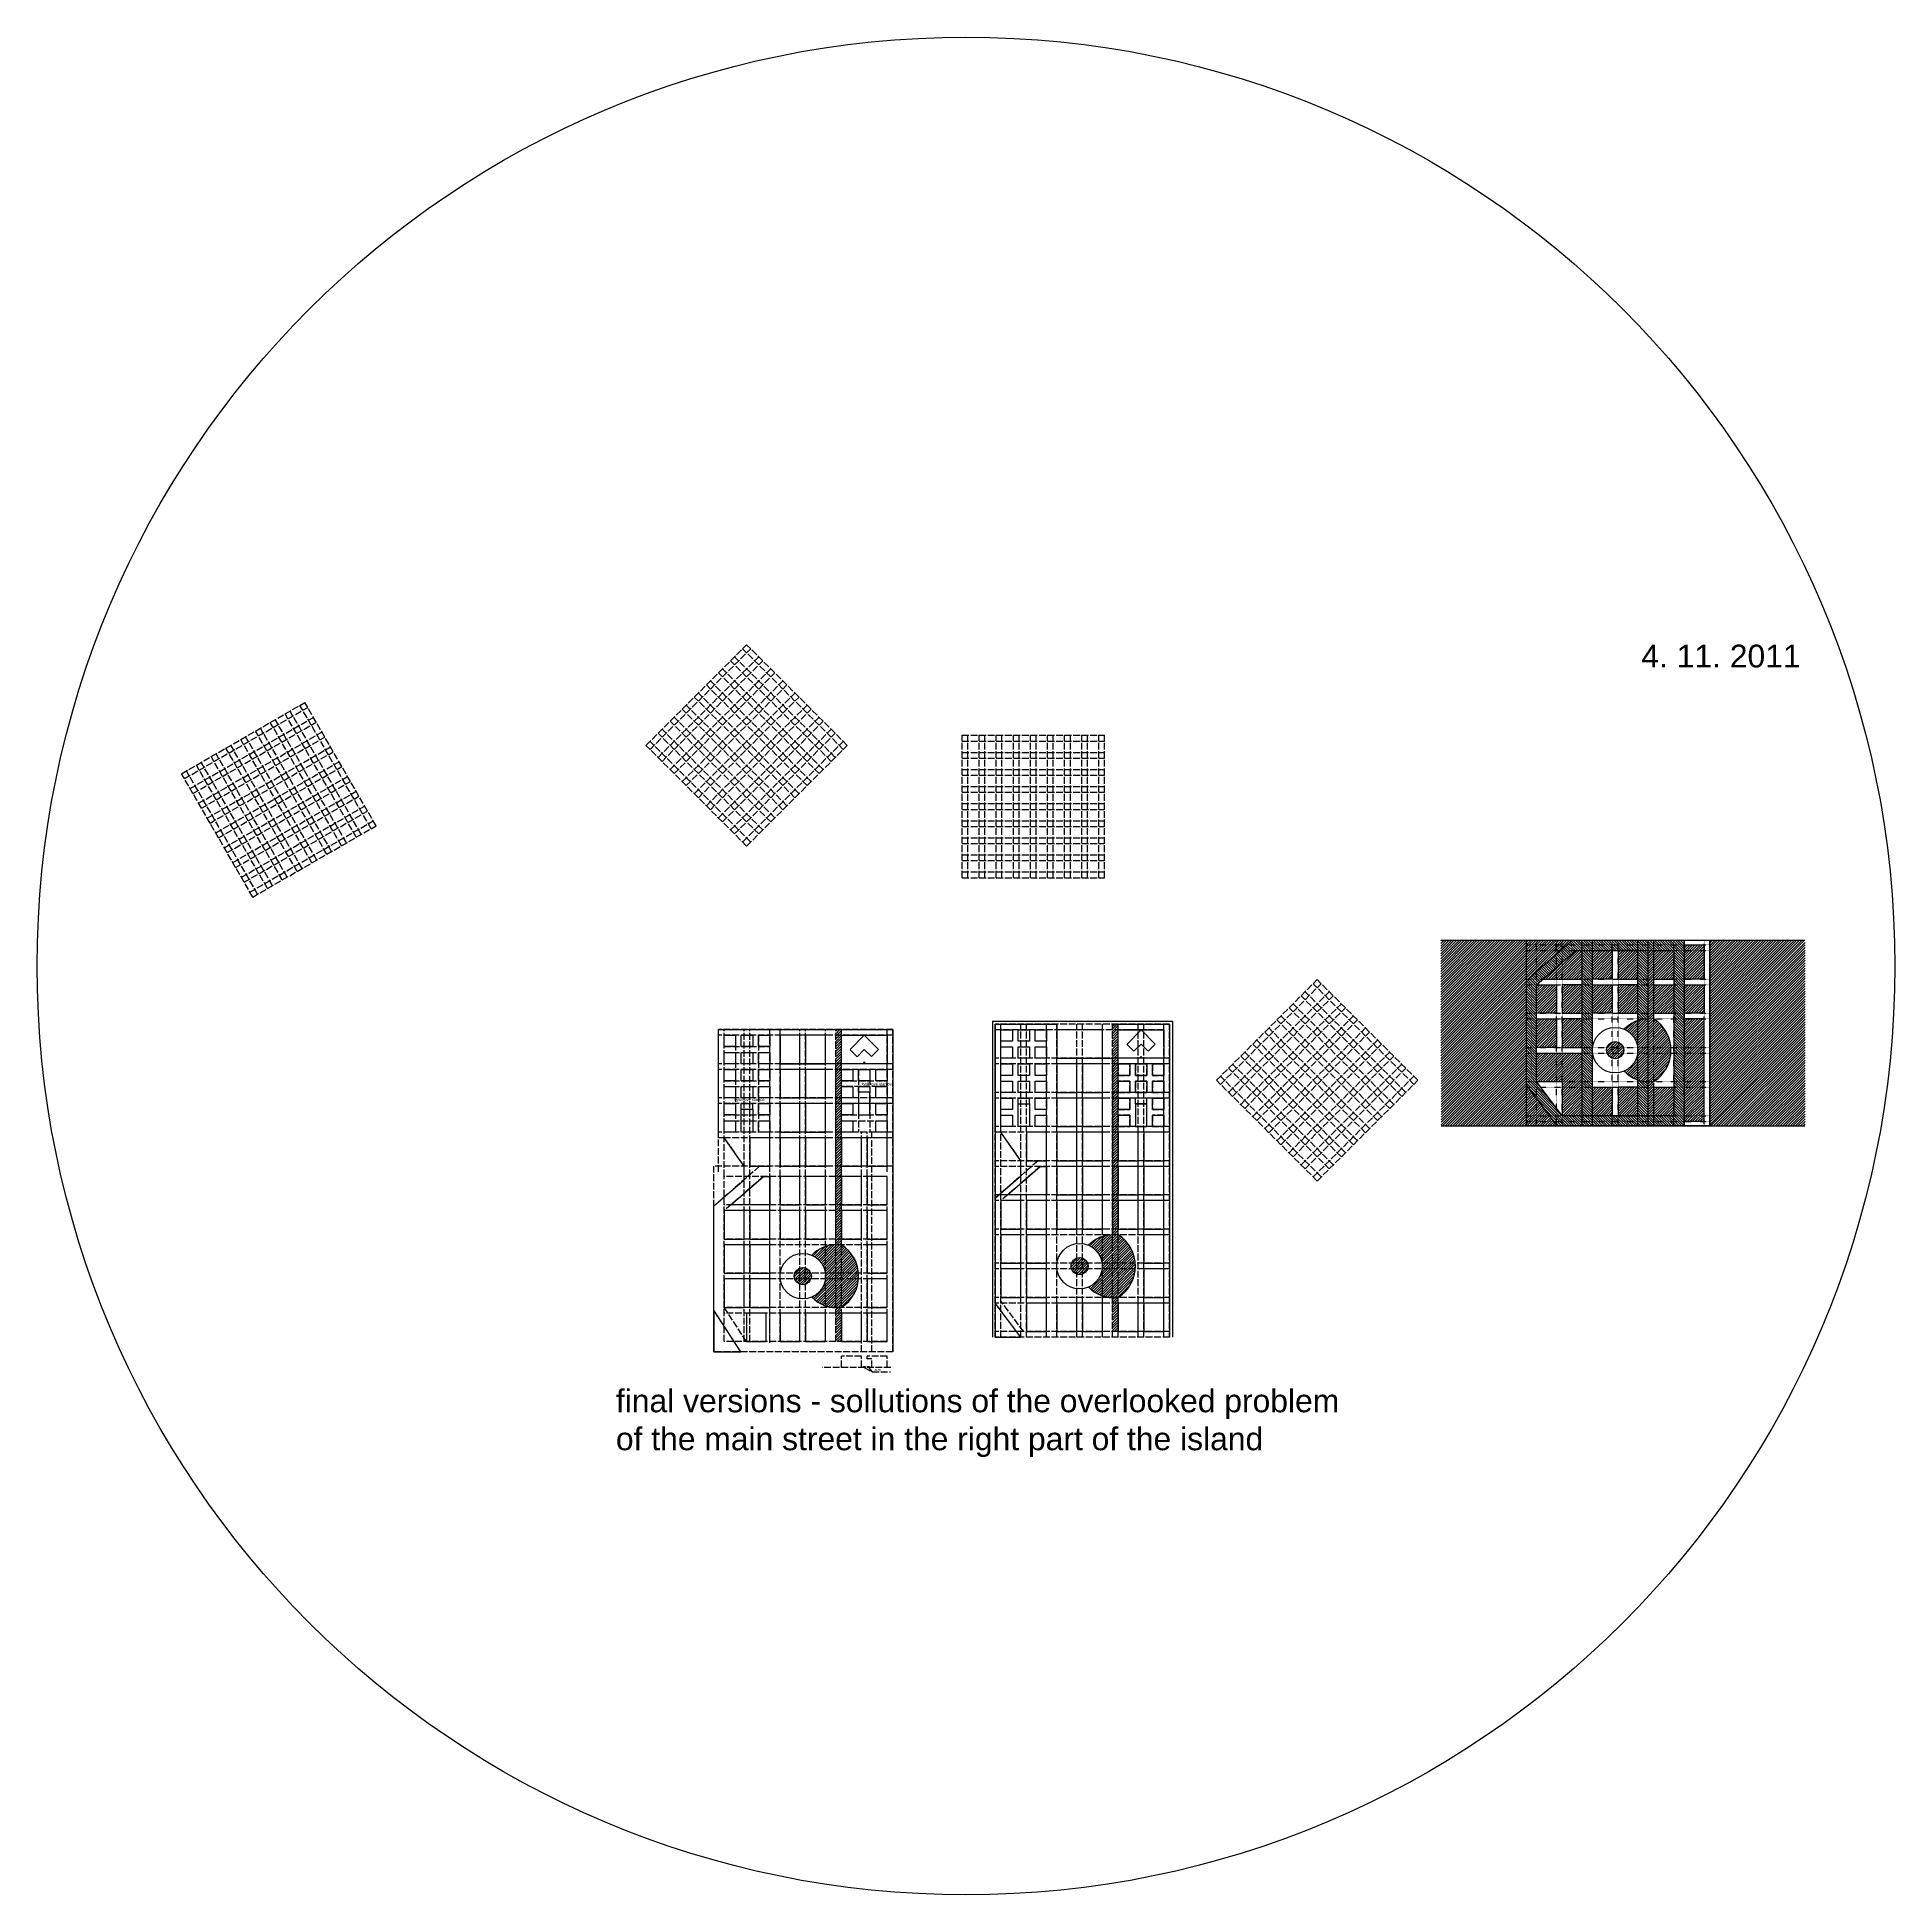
# Model space of a CAD drawing. Header units: millimetres. Extents: x -14568604 to 2614826, y -15966657 to 4339860.
# Drawn here: x -3584004 to -321838, y -10793535 to -7531369 of the extents above; entities that cross this region are included whole.
import ezdxf

# ---------------------------------------------------------------- set-up
doc = ezdxf.new("R2010")
doc.units = ezdxf.units.MM
doc.linetypes.add('ACAD_ISO02W100', pattern=[15, 12, -3])
doc.linetypes.add('ACAD_ISO03W100', pattern=[30, 12, -18])
for name, color, linetype in [('buildings', 1, 'Continuous'), ('grid', 2, 'ACAD_ISO03W100'), ('občanská vybavenost', 170, 'Continuous'), ('roads', 7, 'Continuous'), ('water', 4, 'Continuous'), ('základní mřížka', 50, 'ACAD_ISO02W100')]:
    doc.layers.add(name, color=color, linetype=linetype)
for name, color, linetype, lineweight in [('kyslíkové stanice', 130, 'Continuous', 30), ('master plan', 7, 'Continuous', 30), ('research centra', 220, 'Continuous', 30), ('universita', 90, 'Continuous', 30), ('vodní plocha', 130, 'Continuous', 30)]:
    doc.layers.add(name, color=color, linetype=linetype, lineweight=lineweight)
doc.styles.get("Standard").update_dxf_attribs({"font": 'arial.ttf'})
pattern_1 = [(45, (-986944.2, -9453310), (-2245.064, 2245.064), [])]

msp = doc.modelspace()

# ---------------------------------------------------------------- hatches: boundary and pattern name
at = {"layer": 'buildings'}
h = msp.add_hatch(dxfattribs=at)
h.set_pattern_fill('ANSI31', color=256, scale=1000)
h.set_pattern_definition(pattern_1)
h.paths.add_polyline_path([(-950944.225, -9395310.024), (-965944.225, -9375310.024), (-968944.225, -9375310.024), (-968944.225, -9425310.024), (-950944.225, -9425310.024)])
h.paths.add_polyline_path([(-950944.225, -9395310.024), (-950944.225, -9425310.024), (-928444.225, -9425310.024)])
h.paths.add_polyline_path([(-928444.225, -9425310.024), (-950944.225, -9425310.024), (-950944.225, -9443310.024), (-915944.225, -9443310.024), (-915944.225, -9441976.69)])
h.paths.add_polyline_path([(-950944.225, -9425310.024), (-968944.225, -9425310.024), (-968944.225, -9443310.024), (-950944.225, -9443310.024)])
h.paths.add_polyline_path([(-656944.225, -9375310.024), (-691944.225, -9375310.024), (-691944.225, -9435193.452), (-656944.225, -9435193.452)])
h.paths.add_polyline_path([(-656944.225, -9365310.024), (-691944.225, -9365310.024), (-691944.225, -9375310.024), (-656944.225, -9375310.024)])
h.paths.add_polyline_path([(-656944.225, -9315310.024), (-691944.225, -9315310.024), (-691944.225, -9365310.024), (-656944.225, -9365310.024)])
h.paths.add_polyline_path([(-656944.225, -9305310.024), (-691944.225, -9305310.024), (-691944.225, -9315310.024), (-656944.225, -9315310.024)])
h.paths.add_polyline_path([(-656944.225, -9255310.024), (-691944.225, -9255310.024), (-691944.225, -9305310.024), (-656944.225, -9305310.024)])
h.paths.add_polyline_path([(-656944.225, -9195310.024), (-691944.225, -9195310.024), (-691944.225, -9245310.024), (-656944.225, -9245310.024)])
h.paths.add_polyline_path([(-656944.225, -9125245.394), (-691944.225, -9125439.698), (-691944.225, -9185310.024), (-656944.225, -9185310.024)])
h.paths.add_polyline_path([(-709944.225, -9135310.024), (-744944.225, -9135310.024), (-744944.225, -9185310.024), (-709944.225, -9185310.024)])
h.paths.add_polyline_path([(-709944.225, -9195310.024), (-744944.225, -9195310.024), (-744944.225, -9245310.024), (-709944.225, -9245310.024)])
h.paths.add_polyline_path([(-709944.225, -9375310.024), (-744944.225, -9375310.024), (-744944.225, -9425310.024), (-709944.225, -9425310.024)])
h.paths.add_polyline_path([(-772944.225, -9375310.024), (-807944.225, -9375310.024), (-807944.225, -9425310.024), (-772944.225, -9425310.024)])
h.paths.add_polyline_path([(-817944.225, -9375310.024), (-852944.225, -9375310.024), (-852944.225, -9425310.024), (-817944.225, -9425310.024)])
h.paths.add_polyline_path([(-817944.225, -9195310.024), (-852944.225, -9195310.024), (-852944.225, -9245310.024), (-817944.225, -9245310.024)])
h.paths.add_polyline_path([(-772944.225, -9195310.024), (-807944.225, -9195310.024), (-807944.225, -9245310.024), (-772944.225, -9245310.024)])
h.paths.add_polyline_path([(-817944.225, -9135310.024), (-852944.225, -9135310.024), (-852944.225, -9185310.024), (-817944.225, -9185310.024)])
h.paths.add_polyline_path([(-772944.225, -9135310.024), (-807944.225, -9135310.024), (-807944.225, -9185310.024), (-772944.225, -9185310.024)])
h.paths.add_polyline_path([(-870944.225, -9135310.024), (-881944.225, -9135310.024), (-905944.225, -9156179.589), (-939444.225, -9185310.024), (-870944.225, -9185310.024)])
h.paths.add_polyline_path([(-870944.225, -9195310.024), (-905944.225, -9195310.024), (-905944.225, -9245310.024), (-870944.225, -9245310.024)])
h.paths.add_polyline_path([(-915944.225, -9195310.024), (-950944.225, -9195310.024), (-950944.225, -9245310.024), (-915944.225, -9245310.024)])
h.paths.add_polyline_path([(-915944.225, -9255310.024), (-950944.225, -9255310.024), (-950944.225, -9305310.024), (-915944.225, -9305310.024)])
h.paths.add_polyline_path([(-870944.225, -9255310.024), (-905944.225, -9255310.024), (-905944.225, -9305310.024), (-870944.225, -9305310.024)])
h.paths.add_polyline_path([(-915944.225, -9315310.024), (-950944.225, -9315310.024), (-950944.225, -9365310.024), (-915944.225, -9365310.024)])
h.paths.add_polyline_path([(-905944.225, -9315310.024), (-915944.225, -9315310.024), (-915944.225, -9365310.024), (-905944.225, -9365310.024)])
h.paths.add_polyline_path([(-870944.225, -9315310.024), (-905944.225, -9315310.024), (-905944.225, -9365310.024), (-870944.225, -9365310.024)])
h.paths.add_polyline_path([(-870944.225, -9365310.024), (-905944.225, -9365310.024), (-905944.225, -9375310.024), (-870944.225, -9375310.024)])
h.paths.add_polyline_path([(-870944.225, -9375310.024), (-905944.225, -9375310.024), (-905944.225, -9425310.024), (-870944.225, -9425310.024)])
h = msp.add_hatch(dxfattribs=at)
h.set_pattern_fill('ANSI31', color=1, scale=1000)
h.set_pattern_definition([(45, (-981444.2, -9451810), (-2245.064, 2245.064), [])])
edge = h.paths.add_edge_path()
edge.add_arc((-812944.225, -9310310.024), 15000, 0, 360)
h = msp.add_hatch(dxfattribs=at)
h.set_pattern_fill('ANSI31', color=1, scale=1000)
h.set_pattern_definition([(45, (-1922014.7, -9830977.4), (-2245.064, 2245.064), [])])
edge = h.paths.add_edge_path()
edge.add_arc((-1753514.696, -9689477.413), 15000, 0, 360)
h = msp.add_hatch(dxfattribs=at)
h.set_pattern_fill('ANSI31', color=1, scale=1000)
h.set_pattern_definition([(45, (-2408019.4, -9848563.2), (-2245.064, 2245.064), [])])
edge = h.paths.add_edge_path()
edge.add_arc((-2239519.39, -9707063.211), 15000, 0, 360)
at = {"layer": 'master plan', "ltscale": 1000}
h = msp.add_hatch(dxfattribs=at)
h.set_pattern_fill('ANSI31', color=256, scale=1000)
h.set_pattern_definition([(45, (10807692.8, -245318.3), (-2245.064, 2245.064), [])])
h.paths.add_polyline_path([(-1891514.696, -9751144.08), (-1891514.696, -9754477.413), (-1889014.696, -9754477.413)])
at = {"layer": 'roads'}
h = msp.add_hatch(dxfattribs=at)
h.set_pattern_fill('ANSI31', color=256, scale=1000, angle=90)
h.set_pattern_definition([(135, (-986944.2, -9453310), (-2245.064, -2245.064), [])])
h.paths.add_polyline_path([(-754944.225, -9375310.024), (-772944.225, -9375310.024), (-772944.225, -9425310.024), (-754944.225, -9425310.024)])
h.paths.add_polyline_path([(-754944.225, -9365618.122, -0.0220970434), (-760147.255, -9365310.024), (-772944.225, -9365310.024), (-772944.225, -9375310.024), (-754944.225, -9375310.024)])
h.paths.add_polyline_path([(-772944.225, -9362521.371), (-772944.225, -9365310.024), (-760147.255, -9365310.024, -0.0556712684)])
h.paths.add_polyline_path([(-881944.225, -9135310.024), (-870944.225, -9135310.024), (-870944.225, -9117310.024), (-888675.776, -9117310.024), (-968944.225, -9187108.675), (-968944.225, -9371310.024), (-914944.225, -9443310.024), (-870944.225, -9443310.024), (-870944.225, -9425310.024), (-905944.225, -9425310.024), (-950944.225, -9365310.024), (-950944.225, -9195310.024)])
h.paths.add_polyline_path([(-852944.225, -9117310.024), (-870944.225, -9117310.024), (-870944.225, -9135310.024), (-852944.225, -9135310.024)])
h.paths.add_polyline_path([(-852944.225, -9135310.024), (-870944.225, -9135310.024), (-870944.225, -9425310.024), (-852944.225, -9425310.024)])
h.paths.add_polyline_path([(-772944.225, -9117310.024), (-852944.225, -9117310.024), (-852944.225, -9135310.024), (-772944.225, -9135310.024)])
h.paths.add_polyline_path([(-754944.225, -9117310.024), (-772944.225, -9117310.024), (-772944.225, -9135310.024), (-754944.225, -9135310.024)])
h.paths.add_polyline_path([(-754944.225, -9135310.024), (-772944.225, -9135310.024), (-772944.225, -9258298.758, -0.0783344696), (-754944.225, -9255310.024)])
h.paths.add_polyline_path([(-744944.225, -9117310.024), (-754944.225, -9117310.024), (-754944.225, -9135310.024), (-744944.225, -9135310.024)])
h.paths.add_polyline_path([(-691944.225, -9117310.024), (-744944.225, -9117310.024), (-744944.225, -9135310.024), (-709944.225, -9135310.024), (-709944.225, -9425310.024), (-744944.225, -9425310.024), (-744944.225, -9443310.024), (-691944.225, -9443310.024)])
h.paths.add_polyline_path([(-744944.225, -9425310.024), (-754944.225, -9425310.024), (-754944.225, -9443310.024), (-744944.225, -9443310.024)])
h.paths.add_polyline_path([(-754944.225, -9425310.024), (-772944.225, -9425310.024), (-772944.225, -9443310.024), (-754944.225, -9443310.024)])
h.paths.add_polyline_path([(-772944.225, -9425310.024), (-852944.225, -9425310.024), (-852944.225, -9443310.024), (-772944.225, -9443310.024)])
h.paths.add_polyline_path([(-852944.225, -9425310.024), (-870944.225, -9425310.024), (-870944.225, -9443310.024), (-852944.225, -9443310.024)])
at = {"layer": 'vodní plocha'}
h = msp.add_hatch(dxfattribs=at)
h.set_pattern_fill('ANSI31', color=256, scale=1000)
h.set_pattern_definition([(45, (-1927514.7, -9832477.4), (-2245.064, 2245.064), [])])
edge = h.paths.add_edge_path()
edge.add_arc((-1695034.85, -9693065.251), 58589.802, 108.385604185, 136.570146252)
edge.add_arc((-1753514.696, -9689477.413), 40000, 7.180755782, 66.529676944, ccw=False)
edge.add_line((-1713828.426, -9684477.413), (-1713514.696, -9684477.413))
edge.add_line((-1713514.696, -9684477.413), (-1713514.696, -9637466.148))
edge = h.paths.add_edge_path()
edge.add_arc((-1695034.85, -9693065.251), 58589.802, 90.469253041, 108.385604184)
edge.add_line((-1713514.696, -9637466.148), (-1713514.696, -9684477.413))
edge.add_line((-1713514.696, -9684477.413), (-1695514.696, -9684477.413))
edge.add_line((-1695514.696, -9684477.413), (-1695514.696, -9634477.413))
h.paths.add_polyline_path([(-1695514.696, -9684477.413), (-1713514.696, -9684477.413), (-1713514.696, -9694477.413), (-1695514.696, -9694477.413)])
edge = h.paths.add_edge_path()
edge.add_line((-1695514.696, -9694477.413), (-1713514.696, -9694477.413))
edge.add_line((-1713514.696, -9694477.413), (-1713514.696, -9741688.76))
edge.add_arc((-1723257.89, -9770704.748), 30608.126, 62.551607708, 71.438614336, ccw=False)
edge.add_line((-1709149.09, -9743542.29), (-1695586.885, -9745023.211))
edge.add_line((-1695586.885, -9745023.211), (-1695514.696, -9694477.413))
edge = h.paths.add_edge_path()
edge.add_line((-1713514.696, -9694477.413), (-1713828.426, -9694477.413))
edge.add_arc((-1753514.696, -9689477.413), 40000, 293.394754672, 352.81924422, ccw=False)
edge.add_arc((-1694632.169, -9685794.522), 58997.591, 223.210525875, 251.333694132)
edge.add_line((-1713514.696, -9741688.76), (-1713514.696, -9694477.413))
edge = h.paths.add_edge_path()
edge.add_line((-1685514.696, -9634477.413), (-1685514.696, -9264477.429))
edge.add_line((-1685514.696, -9264477.429), (-1695514.696, -9264477.429))
edge.add_line((-1695514.696, -9264477.429), (-1695514.696, -9804477.413))
edge.add_line((-1695514.696, -9804477.413), (-1685514.696, -9804477.413))
edge.add_line((-1685514.696, -9804477.413), (-1685514.696, -9744477.413))
edge.add_arc((-1720893.863, -9689477.413), 65396.372, 302.751457433, 417.248542568)
h = msp.add_hatch(dxfattribs=at)
h.set_pattern_fill('ANSI31', color=256, scale=1000)
h.set_pattern_definition([(45, (-2413519.4, -9850063.2), (-2245.064, 2245.064), [])])
edge = h.paths.add_edge_path()
edge.add_arc((-2181039.544, -9710651.048), 58589.802, 108.385604185, 136.570146252)
edge.add_arc((-2239519.39, -9707063.211), 40000, 7.180755782, 66.529676944, ccw=False)
edge.add_line((-2199833.12, -9702063.211), (-2199519.39, -9702063.211))
edge.add_line((-2199519.39, -9702063.211), (-2199519.39, -9655051.945))
edge = h.paths.add_edge_path()
edge.add_arc((-2181039.544, -9710651.048), 58589.802, 90.469253041, 108.385604184)
edge.add_line((-2199519.39, -9655051.945), (-2199519.39, -9702063.211))
edge.add_line((-2199519.39, -9702063.211), (-2181519.39, -9702063.211))
edge.add_line((-2181519.39, -9702063.211), (-2181519.39, -9652063.211))
h.paths.add_polyline_path([(-2181519.39, -9702063.211), (-2199519.39, -9702063.211), (-2199519.39, -9712063.211), (-2181519.39, -9712063.211)])
edge = h.paths.add_edge_path()
edge.add_line((-2181519.39, -9712063.211), (-2199519.39, -9712063.211))
edge.add_line((-2199519.39, -9712063.211), (-2199519.39, -9759274.558))
edge.add_arc((-2209262.584, -9788290.546), 30608.126, 62.551607708, 71.438614336, ccw=False)
edge.add_line((-2195153.784, -9761128.087), (-2181591.579, -9762609.008))
edge.add_line((-2181591.579, -9762609.008), (-2181519.39, -9712063.211))
edge = h.paths.add_edge_path()
edge.add_line((-2199519.39, -9712063.211), (-2199833.12, -9712063.211))
edge.add_arc((-2239519.39, -9707063.211), 40000, 293.394754672, 352.81924422, ccw=False)
edge.add_arc((-2180636.863, -9703380.32), 58997.591, 223.210525875, 251.333694132)
edge.add_line((-2199519.39, -9759274.558), (-2199519.39, -9712063.211))
edge = h.paths.add_edge_path()
edge.add_line((-2171519.39, -9652063.211), (-2171519.39, -9274063.211))
edge.add_line((-2171519.39, -9274063.211), (-2181519.39, -9274063.211))
edge.add_line((-2181519.39, -9274063.211), (-2181519.39, -9822063.211))
edge.add_line((-2181519.39, -9822063.211), (-2171519.39, -9822063.211))
edge.add_line((-2171519.39, -9822063.211), (-2171519.39, -9762063.211))
edge.add_arc((-2206898.557, -9707063.211), 65396.372, 302.751457433, 417.248542568)
at = {"layer": 'water'}
h = msp.add_hatch(dxfattribs=at)
h.set_pattern_fill('ANSI31', color=256, scale=1000)
h.set_pattern_definition(pattern_1)
h.paths.add_polyline_path([(-968944.225, -9117310.024), (-1119115.558, -9117310.024), (-1118662.064, -9443310.024), (-968944.225, -9443310.024)])
h.paths.add_polyline_path([(-479584.827, -9117310.024), (-646944.225, -9117310.024), (-646944.225, -9443310.024), (-479584.827, -9443860.911)])
h.paths.add_polyline_path([(-887549.272, -9117310.024), (-968944.225, -9117310.024), (-968944.225, -9187108.675)])
h = msp.add_hatch(dxfattribs=at)
h.set_pattern_fill('ANSI31', color=256, scale=1000)
h.set_pattern_definition(pattern_1)
edge = h.paths.add_edge_path()
edge.add_arc((-754464.379, -9313897.861), 58589.802, 108.385604184, 136.570146251)
edge.add_arc((-812944.225, -9310310.024), 40000, 7.180755781, 66.529676943, ccw=False)
edge.add_line((-773257.955, -9305310.024), (-772944.225, -9305310.024))
edge.add_line((-772944.225, -9305310.024), (-772944.225, -9258298.758))
edge = h.paths.add_edge_path()
edge.add_arc((-754464.379, -9313897.861), 58589.802, 90.469253042, 108.385604184)
edge.add_line((-772944.225, -9258298.758), (-772944.225, -9305310.024))
edge.add_line((-772944.225, -9305310.024), (-754944.225, -9305310.024))
edge.add_line((-754944.225, -9305310.024), (-754944.225, -9255310.024))
h.paths.add_polyline_path([(-754944.225, -9305310.024), (-772944.225, -9305310.024), (-772944.225, -9315310.024), (-754944.225, -9315310.024)])
edge = h.paths.add_edge_path()
edge.add_line((-754944.225, -9315310.024), (-772944.225, -9315310.024))
edge.add_line((-772944.225, -9315310.024), (-772944.225, -9362521.371))
edge.add_arc((-782687.418, -9391537.359), 30608.126, 62.551607701, 71.43861433, ccw=False)
edge.add_line((-768578.619, -9364374.9), (-755016.413, -9365855.821))
edge.add_line((-755016.413, -9365855.821), (-754944.225, -9315310.024))
edge = h.paths.add_edge_path()
edge.add_line((-772944.225, -9315310.024), (-773257.955, -9315310.024))
edge.add_arc((-812944.225, -9310310.024), 40000, 293.39475467, 352.819244219, ccw=False)
edge.add_arc((-754061.697, -9306627.133), 58997.591, 223.210525874, 251.33369413)
edge.add_line((-772944.225, -9362521.371), (-772944.225, -9315310.024))
edge = h.paths.add_edge_path()
edge.add_line((-744944.225, -9255310.024), (-744944.225, -9135310.024))
edge.add_line((-744944.225, -9135310.024), (-754944.225, -9135310.024))
edge.add_line((-754944.225, -9135310.024), (-754944.225, -9425310.024))
edge.add_line((-754944.225, -9425310.024), (-744944.225, -9425310.024))
edge.add_line((-744944.225, -9425310.024), (-744944.225, -9365310.024))
edge.add_arc((-780323.391, -9310310.024), 65396.372, 302.751457433, 417.248542567)

# ---------------------------------------------------------------- linework, layer by layer
msp.add_lwpolyline([(-968944.225, -9117310.024), (-646944.225, -9117310.024), (-646944.225, -9443310.024), (-968944.225, -9443310.024)], close=True)
at = {"layer": 'buildings', "color": 7}
for centre, radius in [((-812944.225, -9310310.024), 40000), ((-812944.225, -9310310.024), 15000), ((-1753514.696, -9689477.413), 40000), ((-2239519.39, -9707063.211), 40000), ((-1753514.696, -9689477.413), 15000), ((-2239519.39, -9707063.211), 15000)]:
    msp.add_circle(centre, radius, dxfattribs=at)
at = {"layer": 'grid', "linetype": 'ByBlock'}
for points in [[(-1118662.064, -9117310.024), (-479902.882, -9117310.024)], [(-1118662.064, -9443310.024), (-479902.882, -9443310.024)]]:
    msp.add_lwpolyline(points, dxfattribs=at)
at = {"layer": 'grid', "ltscale": 0.5}
for points in [[(-986944.225, -9117310.024), (-639944.225, -9117310.024)], [(-968944.225, -9125310.024), (-646944.225, -9125310.024)], [(-950944.225, -9443310.024), (-950944.225, -9117310.024)], [(-915944.225, -9443310.024), (-915944.225, -9117310.024)], [(-905944.225, -9443310.024), (-905944.225, -9117310.024)], [(-870944.225, -9443310.024), (-870944.225, -9117310.024)], [(-852944.225, -9443310.024), (-852944.225, -9117310.024)], [(-817944.225, -9443310.024), (-817944.225, -9117310.024)], [(-807944.225, -9443310.024), (-807944.225, -9117310.024)], [(-772944.225, -9443310.024), (-772944.225, -9117310.024)], [(-754944.225, -9443310.024), (-754944.225, -9117310.024)], [(-744944.225, -9443310.024), (-744944.225, -9117310.024)], [(-709944.225, -9443310.024), (-709944.225, -9117310.024)], [(-691944.225, -9443310.024), (-691944.225, -9117310.024)], [(-656944.225, -9443310.024), (-656944.225, -9117310.024)], [(-968944.225, -9135310.024), (-646944.225, -9135310.024)], [(-968944.225, -9185310.024), (-646944.225, -9185310.024)], [(-968944.225, -9195310.024), (-646944.225, -9195310.024)], [(-968944.225, -9245310.024), (-646944.225, -9245310.024)], [(-968944.225, -9255310.024), (-646944.225, -9255310.024)], [(-968944.225, -9305310.024), (-646944.225, -9305310.024)], [(-968944.225, -9315310.024), (-646944.225, -9315310.024)], [(-968944.225, -9365310.024), (-646944.225, -9365310.024)], [(-968944.225, -9375310.024), (-646944.225, -9375310.024)], [(-968944.225, -9425310.024), (-646944.225, -9425310.024)], [(-986944.225, -9443310.024), (-639944.225, -9443310.024)], [(-968944.225, -9435310.024), (-646944.225, -9435310.024)]]:
    msp.add_lwpolyline(points, dxfattribs=at)
at = {"layer": 'kyslíkové stanice', "ltscale": 1000}
for points in [[(-2141519.39, -9384063.211), (-2141519.39, -9374063.211), (-2121519.39, -9374063.211), (-2121519.39, -9384063.211), (-2141519.39, -9384063.211)], [(-1861514.696, -9404477.429), (-1861514.696, -9394477.429), (-1841514.696, -9394477.429)], [(-1861514.696, -9404477.429), (-1841514.696, -9404477.429), (-1841514.696, -9394477.429)], [(-1655514.696, -9404477.429), (-1635514.696, -9404477.429), (-1635514.696, -9394477.429), (-1655514.696, -9394477.429)], [(-1655514.696, -9404477.429), (-1655514.696, -9394477.429)], [(-2347519.39, -9414063.211), (-2347519.39, -9404063.211), (-2327519.39, -9404063.211)], [(-2347519.39, -9414063.211), (-2327519.39, -9414063.211)], [(-2327519.39, -9414063.211), (-2327519.39, -9404063.211)]]:
    msp.add_lwpolyline(points, dxfattribs=at)
at = {"layer": 'master plan', "ltscale": 1000}
for points in [[(-2357519.39, -9284063.211), (-2357519.39, -9304063.211), (-2377519.39, -9304063.211), (-2377519.39, -9284063.211), (-2357519.39, -9284063.211)], [(-2327519.39, -9284063.211), (-2327519.39, -9304063.211), (-2347519.39, -9304063.211), (-2347519.39, -9284063.211), (-2327519.39, -9284063.211)], [(-2297519.39, -9284063.211), (-2297519.39, -9304063.211), (-2317519.39, -9304063.211), (-2317519.39, -9284063.211), (-2297519.39, -9284063.211)], [(-2279519.39, -9334063.195), (-2244519.39, -9334063.195), (-2244519.39, -9284063.195), (-2279519.39, -9284063.195), (-2279519.39, -9334063.195)], [(-2234519.39, -9334063.195), (-2199519.39, -9334063.195), (-2199519.39, -9284063.195), (-2234519.39, -9284063.195), (-2234519.39, -9334063.195)], [(-1871514.696, -9274477.429), (-1871514.696, -9294477.429), (-1891514.696, -9294477.429), (-1891514.696, -9274477.429), (-1871514.696, -9274477.429)], [(-1841514.696, -9274477.429), (-1841514.696, -9294477.429), (-1861514.696, -9294477.429), (-1861514.696, -9274477.429), (-1841514.696, -9274477.429)], [(-1811514.696, -9274477.429), (-1811514.696, -9294477.429), (-1831514.696, -9294477.429), (-1831514.696, -9274477.429), (-1811514.696, -9274477.429)], [(-2357519.39, -9314063.211), (-2357519.39, -9334063.211), (-2377519.39, -9334063.211), (-2377519.39, -9314063.211), (-2357519.39, -9314063.211)], [(-2327519.39, -9314063.211), (-2327519.39, -9334063.211), (-2347519.39, -9334063.211), (-2347519.39, -9314063.211), (-2327519.39, -9314063.211)], [(-2297519.39, -9314063.211), (-2297519.39, -9334063.211), (-2317519.39, -9334063.211), (-2317519.39, -9314063.211), (-2297519.39, -9314063.211)], [(-1871514.696, -9304477.429), (-1871514.696, -9324477.429), (-1891514.696, -9324477.429), (-1891514.696, -9304477.429), (-1871514.696, -9304477.429)], [(-1841514.696, -9304477.429), (-1841514.696, -9324477.429), (-1861514.696, -9324477.429), (-1861514.696, -9304477.429), (-1841514.696, -9304477.429)], [(-1811514.696, -9304477.429), (-1811514.696, -9324477.429), (-1831514.696, -9324477.429), (-1831514.696, -9304477.429), (-1811514.696, -9304477.429)], [(-2357519.39, -9344063.211), (-2357519.39, -9364063.211), (-2377519.39, -9364063.211), (-2377519.39, -9344063.211), (-2357519.39, -9344063.211)], [(-2327519.39, -9344063.211), (-2327519.39, -9364063.211), (-2347519.39, -9364063.211), (-2347519.39, -9344063.211), (-2327519.39, -9344063.211)], [(-2297519.39, -9344063.211), (-2297519.39, -9364063.211), (-2317519.39, -9364063.211), (-2317519.39, -9344063.211), (-2297519.39, -9344063.211)], [(-2279519.39, -9394063.195), (-2244519.39, -9394063.195), (-2244519.39, -9344063.195), (-2279519.39, -9344063.195), (-2279519.39, -9394063.195)], [(-2234519.39, -9394063.195), (-2199519.39, -9394063.195), (-2199519.39, -9344063.195), (-2234519.39, -9344063.195), (-2234519.39, -9394063.195)], [(-2151519.39, -9344063.211), (-2151519.39, -9364063.211), (-2171519.39, -9364063.211), (-2171519.39, -9344063.211), (-2151519.39, -9344063.211)], [(-2121519.39, -9344063.211), (-2121519.39, -9364063.211), (-2141519.39, -9364063.211), (-2141519.39, -9344063.211), (-2121519.39, -9344063.211)], [(-2091519.39, -9344063.211), (-2091519.39, -9364063.211), (-2111519.39, -9364063.211), (-2111519.39, -9344063.211), (-2091519.39, -9344063.211)], [(-1871514.696, -9334477.429), (-1871514.696, -9354477.429), (-1891514.696, -9354477.429), (-1891514.696, -9334477.429), (-1871514.696, -9334477.429)], [(-1841514.696, -9334477.429), (-1841514.696, -9354477.429), (-1861514.696, -9354477.429), (-1861514.696, -9334477.429), (-1841514.696, -9334477.429)], [(-1811514.696, -9334477.429), (-1811514.696, -9354477.429), (-1831514.696, -9354477.429), (-1831514.696, -9334477.429), (-1811514.696, -9334477.429)], [(-1793514.696, -9384477.413), (-1758514.696, -9384477.413), (-1758514.696, -9334477.413), (-1793514.696, -9334477.413), (-1793514.696, -9384477.413)], [(-1748514.696, -9384477.413), (-1713514.696, -9384477.413), (-1713514.696, -9334477.413), (-1748514.696, -9334477.413), (-1748514.696, -9384477.413)], [(-1665514.696, -9334477.429), (-1665514.696, -9354477.429), (-1685514.696, -9354477.429), (-1685514.696, -9334477.429), (-1665514.696, -9334477.429)], [(-1635514.696, -9334477.429), (-1635514.696, -9354477.429), (-1655514.696, -9354477.429), (-1655514.696, -9334477.429), (-1635514.696, -9334477.429)], [(-1605514.696, -9334477.429), (-1605514.696, -9354477.429), (-1625514.696, -9354477.429), (-1625514.696, -9334477.429), (-1605514.696, -9334477.429)], [(-2357519.39, -9374063.211), (-2357519.39, -9394063.211), (-2377519.39, -9394063.211), (-2377519.39, -9374063.211), (-2357519.39, -9374063.211)], [(-2327519.39, -9374063.211), (-2327519.39, -9394063.211), (-2347519.39, -9394063.211), (-2347519.39, -9374063.211), (-2327519.39, -9374063.211)], [(-2297519.39, -9374063.211), (-2297519.39, -9394063.211), (-2317519.39, -9394063.211), (-2317519.39, -9374063.211), (-2297519.39, -9374063.211)], [(-2151519.39, -9374063.211), (-2151519.39, -9394063.211), (-2171519.39, -9394063.211), (-2171519.39, -9374063.211), (-2151519.39, -9374063.211)], [(-2091519.39, -9374063.211), (-2091519.39, -9394063.211), (-2111519.39, -9394063.211), (-2111519.39, -9374063.211), (-2091519.39, -9374063.211)], [(-1871514.696, -9364477.429), (-1871514.696, -9384477.429), (-1891514.696, -9384477.429), (-1891514.696, -9364477.429), (-1871514.696, -9364477.429)], [(-1871514.696, -9394477.429), (-1871514.696, -9414477.429), (-1891514.696, -9414477.429), (-1891514.696, -9394477.429), (-1871514.696, -9394477.429)], [(-1841514.696, -9364477.429), (-1841514.696, -9384477.429), (-1861514.696, -9384477.429), (-1861514.696, -9364477.429), (-1841514.696, -9364477.429)], [(-1811514.696, -9364477.429), (-1811514.696, -9384477.429), (-1831514.696, -9384477.429), (-1831514.696, -9364477.429), (-1811514.696, -9364477.429)], [(-1811514.696, -9394477.429), (-1811514.696, -9414477.429), (-1831514.696, -9414477.429), (-1831514.696, -9394477.429), (-1811514.696, -9394477.429)], [(-1793514.696, -9444477.413), (-1758514.696, -9444477.413), (-1758514.696, -9394477.413), (-1793514.696, -9394477.413), (-1793514.696, -9444477.413)], [(-1748514.696, -9444477.413), (-1713514.696, -9444477.413), (-1713514.696, -9394477.413), (-1748514.696, -9394477.413), (-1748514.696, -9444477.413)], [(-1665514.696, -9364477.429), (-1665514.696, -9384477.429), (-1685514.696, -9384477.429), (-1685514.696, -9364477.429), (-1665514.696, -9364477.429)], [(-1665514.696, -9394477.429), (-1665514.696, -9414477.429), (-1685514.696, -9414477.429), (-1685514.696, -9394477.429), (-1665514.696, -9394477.429)], [(-1635514.696, -9364477.429), (-1635514.696, -9384477.429), (-1655514.696, -9384477.429), (-1655514.696, -9364477.429), (-1635514.696, -9364477.429)], [(-1605514.696, -9364477.429), (-1605514.696, -9384477.429), (-1625514.696, -9384477.429), (-1625514.696, -9364477.429), (-1605514.696, -9364477.429)], [(-1605514.696, -9394477.429), (-1605514.696, -9414477.429), (-1625514.696, -9414477.429), (-1625514.696, -9394477.429), (-1605514.696, -9394477.429)], [(-2357519.39, -9404063.211), (-2357519.39, -9424063.211), (-2377519.39, -9424063.211), (-2377519.39, -9404063.211), (-2357519.39, -9404063.211)], [(-2297519.39, -9404063.211), (-2297519.39, -9424063.211), (-2317519.39, -9424063.211), (-2317519.39, -9404063.211), (-2297519.39, -9404063.211)], [(-2279519.39, -9454063.195), (-2244519.39, -9454063.195), (-2244519.39, -9404063.195), (-2279519.39, -9404063.195), (-2279519.39, -9454063.195)], [(-2234519.39, -9454063.195), (-2199519.39, -9454063.195), (-2199519.39, -9404063.195), (-2234519.39, -9404063.195), (-2234519.39, -9454063.195)], [(-2151519.39, -9404063.211), (-2151519.39, -9424063.211), (-2171519.39, -9424063.211), (-2171519.39, -9404063.211), (-2151519.39, -9404063.211)], [(-2091519.39, -9404063.211), (-2091519.39, -9424063.211), (-2111519.39, -9424063.211), (-2111519.39, -9404063.211), (-2091519.39, -9404063.211)], [(-1871514.696, -9424477.429), (-1871514.696, -9444477.429), (-1891514.696, -9444477.429), (-1891514.696, -9424477.429), (-1871514.696, -9424477.429)], [(-1811514.696, -9424477.429), (-1811514.696, -9444477.429), (-1831514.696, -9444477.429), (-1831514.696, -9424477.429), (-1811514.696, -9424477.429)], [(-1665514.696, -9424477.429), (-1665514.696, -9444477.429), (-1685514.696, -9444477.429), (-1685514.696, -9424477.429), (-1665514.696, -9424477.429)], [(-1605514.696, -9424477.429), (-1605514.696, -9444477.429), (-1625514.696, -9444477.429), (-1625514.696, -9424477.429), (-1605514.696, -9424477.429)], [(-2357519.39, -9434063.211), (-2357519.39, -9454063.211), (-2377519.39, -9454063.211), (-2377519.39, -9434063.211), (-2357519.39, -9434063.211)], [(-2297519.39, -9434063.211), (-2297519.39, -9454063.211), (-2317519.39, -9454063.211), (-2317519.39, -9434063.211), (-2297519.39, -9434063.211)], [(-2151519.39, -9434063.211), (-2151519.39, -9454063.211), (-2171519.39, -9454063.211), (-2171519.39, -9434063.211), (-2151519.39, -9434063.211)], [(-2091519.39, -9434063.211), (-2091519.39, -9454063.211), (-2111519.39, -9454063.211), (-2111519.39, -9434063.211), (-2091519.39, -9434063.211)], [(-1846514.696, -9504477.413), (-1811514.696, -9504477.413), (-1811514.696, -9454477.413), (-1846514.696, -9454477.413), (-1846514.696, -9504477.413)], [(-1793514.696, -9504477.413), (-1758514.696, -9504477.413), (-1758514.696, -9454477.413), (-1793514.696, -9454477.413), (-1793514.696, -9504477.413)], [(-1748514.696, -9504477.413), (-1713514.696, -9504477.413), (-1713514.696, -9454477.413), (-1748514.696, -9454477.413), (-1748514.696, -9504477.413)], [(-1685514.696, -9504477.413), (-1650514.696, -9504477.413), (-1650514.696, -9454477.413), (-1685514.696, -9454477.413), (-1685514.696, -9504477.413)], [(-1640514.696, -9504477.413), (-1605514.696, -9504477.413), (-1605514.696, -9454477.413), (-1640514.696, -9454477.413), (-1640514.696, -9504477.413)], [(-2332519.39, -9514063.195), (-2297519.39, -9514063.195), (-2297519.39, -9464063.195), (-2332519.39, -9464063.195), (-2332519.39, -9514063.195)], [(-2279519.39, -9514063.195), (-2244519.39, -9514063.195), (-2244519.39, -9464063.195), (-2279519.39, -9464063.195), (-2279519.39, -9514063.195)], [(-2234519.39, -9514063.195), (-2199519.39, -9514063.195), (-2199519.39, -9464063.195), (-2234519.39, -9464063.195), (-2234519.39, -9514063.195)], [(-2171519.39, -9514063.195), (-2136519.39, -9514063.195), (-2136519.39, -9464063.195), (-2171519.39, -9464063.195), (-2171519.39, -9514063.195)], [(-2126519.39, -9514063.195), (-2091519.39, -9514063.195), (-2091519.39, -9464063.195), (-2126519.39, -9464063.195), (-2126519.39, -9514063.195)], [(-1822514.696, -9514477.413), (-1811514.696, -9514477.413), (-1811514.696, -9564477.413), (-1880014.696, -9564477.413), (-1822514.696, -9514477.413)], [(-1793514.696, -9564477.413), (-1758514.696, -9564477.413), (-1758514.696, -9514477.413), (-1793514.696, -9514477.413), (-1793514.696, -9564477.413)], [(-1748514.696, -9564477.413), (-1713514.696, -9564477.413), (-1713514.696, -9514477.413), (-1748514.696, -9514477.413), (-1748514.696, -9564477.413)], [(-1685514.696, -9564477.413), (-1650514.696, -9564477.413), (-1650514.696, -9514477.413), (-1685514.696, -9514477.413), (-1685514.696, -9564477.413)], [(-1640514.696, -9564477.413), (-1605514.696, -9564477.413), (-1605514.696, -9514477.413), (-1640514.696, -9514477.413), (-1640514.696, -9564477.413)], [(-2308519.39, -9532063.211), (-2297519.39, -9532063.211), (-2297519.39, -9582063.211), (-2366019.39, -9582063.211), (-2308519.39, -9532063.211)], [(-2279519.39, -9582063.211), (-2244519.39, -9582063.211), (-2244519.39, -9532063.211), (-2279519.39, -9532063.211), (-2279519.39, -9582063.211)], [(-2234519.39, -9582063.211), (-2199519.39, -9582063.211), (-2199519.39, -9532063.211), (-2234519.39, -9532063.211), (-2234519.39, -9582063.211)], [(-2171519.39, -9582063.211), (-2136519.39, -9582063.211), (-2136519.39, -9532063.211), (-2171519.39, -9532063.211), (-2171519.39, -9582063.211)], [(-2126519.39, -9582063.211), (-2091519.39, -9582063.211), (-2091519.39, -9532063.211), (-2126519.39, -9532063.211), (-2126519.39, -9582063.211)], [(-1891514.696, -9624477.413), (-1856514.696, -9624477.413), (-1856514.696, -9574477.413), (-1891514.696, -9574477.413), (-1891514.696, -9624477.413)], [(-1846514.696, -9624477.413), (-1811514.696, -9624477.413), (-1811514.696, -9574477.413), (-1846514.696, -9574477.413), (-1846514.696, -9624477.413)], [(-1793514.696, -9624477.413), (-1758514.696, -9624477.413), (-1758514.696, -9574477.413), (-1793514.696, -9574477.413), (-1793514.696, -9624477.413)], [(-1748514.696, -9624477.413), (-1713514.696, -9624477.413), (-1713514.696, -9574477.413), (-1748514.696, -9574477.413), (-1748514.696, -9624477.413)], [(-1685514.696, -9624477.413), (-1650514.696, -9624477.413), (-1650514.696, -9574477.413), (-1685514.696, -9574477.413), (-1685514.696, -9624477.413)], [(-1640514.696, -9624477.413), (-1605514.696, -9624477.413), (-1605514.696, -9574477.413), (-1640514.696, -9574477.413), (-1640514.696, -9624477.413)], [(-2377519.39, -9642063.211), (-2342519.39, -9642063.211), (-2342519.39, -9592063.211), (-2377519.39, -9592063.211), (-2377519.39, -9642063.211)], [(-2332519.39, -9642063.211), (-2297519.39, -9642063.211), (-2297519.39, -9592063.211), (-2332519.39, -9592063.211), (-2332519.39, -9642063.211)], [(-2279519.39, -9642063.211), (-2244519.39, -9642063.211), (-2244519.39, -9592063.211), (-2279519.39, -9592063.211), (-2279519.39, -9642063.211)], [(-2234519.39, -9642063.211), (-2199519.39, -9642063.211), (-2199519.39, -9592063.211), (-2234519.39, -9592063.211), (-2234519.39, -9642063.211)], [(-2171519.39, -9642063.211), (-2136519.39, -9642063.211), (-2136519.39, -9592063.211), (-2171519.39, -9592063.211), (-2171519.39, -9642063.211)], [(-2126519.39, -9642063.211), (-2091519.39, -9642063.211), (-2091519.39, -9592063.211), (-2126519.39, -9592063.211), (-2126519.39, -9642063.211)], [(-2377519.39, -9702063.211), (-2342519.39, -9702063.211), (-2342519.39, -9652063.211), (-2377519.39, -9652063.211), (-2377519.39, -9702063.211)], [(-2332519.39, -9702063.211), (-2297519.39, -9702063.211), (-2297519.39, -9652063.211), (-2332519.39, -9652063.211), (-2332519.39, -9702063.211)], [(-2126519.39, -9702063.211), (-2091519.39, -9702063.211), (-2091519.39, -9652063.211), (-2126519.39, -9652063.211), (-2126519.39, -9702063.211)], [(-1891514.696, -9684477.413), (-1856514.696, -9684477.413), (-1856514.696, -9634477.413), (-1891514.696, -9634477.413), (-1891514.696, -9684477.413)], [(-1846514.696, -9684477.413), (-1811514.696, -9684477.413), (-1811514.696, -9634477.413), (-1846514.696, -9634477.413), (-1846514.696, -9684477.413)], [(-1640514.696, -9684477.413), (-1605514.696, -9684477.413), (-1605514.696, -9634477.413), (-1640514.696, -9634477.413), (-1640514.696, -9684477.413)], [(-2377519.39, -9762063.211), (-2342519.39, -9762063.211), (-2342519.39, -9712063.211), (-2377519.39, -9712063.211), (-2377519.39, -9762063.211)], [(-2332519.39, -9762063.211), (-2297519.39, -9762063.211), (-2297519.39, -9712063.211), (-2332519.39, -9712063.211), (-2332519.39, -9762063.211)], [(-2126519.39, -9762063.211), (-2091519.39, -9762063.211), (-2091519.39, -9712063.211), (-2126519.39, -9712063.211), (-2126519.39, -9762063.211)], [(-1891514.696, -9744477.413), (-1856514.696, -9744477.413), (-1856514.696, -9694477.413), (-1891514.696, -9694477.413), (-1891514.696, -9744477.413)], [(-1846514.696, -9744477.413), (-1811514.696, -9744477.413), (-1811514.696, -9694477.413), (-1846514.696, -9694477.413), (-1846514.696, -9744477.413)], [(-1640514.696, -9744477.413), (-1605514.696, -9744477.413), (-1605514.696, -9694477.413), (-1640514.696, -9694477.413), (-1640514.696, -9744477.413)], [(-2348412.363, -9840063.211), (-2395701.744, -9766967.671), (-2395519.39, -9840063.211), (-2348412.363, -9840063.211)], [(-2338619.01, -9822063.211), (-2303619.01, -9822063.211), (-2303619.01, -9772063.211), (-2338619.01, -9772063.211), (-2338619.01, -9822063.211)], [(-2279519.39, -9822063.211), (-2244519.39, -9822063.211), (-2244519.39, -9772063.211), (-2279519.39, -9772063.211), (-2279519.39, -9822063.211)], [(-2234519.39, -9822063.211), (-2199519.39, -9822063.211), (-2199519.39, -9772063.211), (-2234519.39, -9772063.211), (-2234519.39, -9822063.211)], [(-2171519.39, -9822063.211), (-2136519.39, -9822063.211), (-2136519.39, -9772063.211), (-2171519.39, -9772063.211), (-2171519.39, -9822063.211)], [(-2126519.39, -9822063.211), (-2091519.39, -9822063.211), (-2091519.39, -9772063.211), (-2126519.39, -9772063.211), (-2126519.39, -9822063.211)], [(-1856514.696, -9814477.413), (-1901514.696, -9754477.413), (-1901514.696, -9814477.413), (-1856514.696, -9814477.413)], [(-1846514.696, -9804477.413), (-1811514.696, -9804477.413), (-1811514.696, -9754477.413), (-1846514.696, -9754477.413), (-1846514.696, -9804477.413)], [(-1793514.696, -9804477.413), (-1758514.696, -9804477.413), (-1758514.696, -9754477.413), (-1793514.696, -9754477.413), (-1793514.696, -9804477.413)], [(-1748514.696, -9804477.413), (-1713514.696, -9804477.413), (-1713514.696, -9754477.413), (-1748514.696, -9754477.413), (-1748514.696, -9804477.413)], [(-1685514.696, -9804477.413), (-1650514.696, -9804477.413), (-1650514.696, -9754477.413), (-1685514.696, -9754477.413), (-1685514.696, -9804477.413)], [(-1640514.696, -9804477.413), (-1605514.696, -9804477.413), (-1605514.696, -9754477.413), (-1640514.696, -9754477.413), (-1640514.696, -9804477.413)]]:
    msp.add_lwpolyline(points, dxfattribs=at)
at = {"layer": 'občanská vybavenost', "ltscale": 1000}
for points in [[(-2279519.39, -9284063.211), (-2279519.39, -9334063.211), (-2199519.39, -9334063.211), (-2199519.39, -9284063.211), (-2279519.39, -9284063.211)], [(-1793514.696, -9274477.429), (-1793514.696, -9324477.429), (-1713514.696, -9324477.429), (-1713514.696, -9274477.429), (-1793514.696, -9274477.429)]]:
    msp.add_lwpolyline(points, dxfattribs=at)
at = {"layer": 'research centra', "ltscale": 1000}
for p, q in [((-2141519.39, -9384063.211), (-2141519.39, -9404063.211)), ((-2121519.39, -9384063.211), (-2141519.39, -9384063.211)), ((-2121519.39, -9404063.211), (-2121519.39, -9384063.211)), ((-2347519.39, -9434063.211), (-2347519.39, -9414063.211)), ((-2347519.39, -9414063.211), (-2327519.39, -9414063.211)), ((-2327519.39, -9414063.211), (-2327519.39, -9434063.211)), ((-2141519.39, -9404063.211), (-2141519.39, -9424063.211)), ((-2141519.39, -9424063.211), (-2121519.39, -9424063.211)), ((-2121519.39, -9424063.211), (-2121519.39, -9404063.211)), ((-1861514.696, -9424477.429), (-1861514.696, -9404477.429)), ((-1861514.696, -9404477.429), (-1841514.696, -9404477.429)), ((-1861514.696, -9444477.429), (-1861514.696, -9424477.429)), ((-1841514.696, -9404477.429), (-1841514.696, -9424477.429)), ((-1841514.696, -9424477.429), (-1841514.696, -9444477.429)), ((-1655514.696, -9404477.429), (-1655514.696, -9424477.429)), ((-1635514.696, -9404477.429), (-1655514.696, -9404477.429)), ((-1655514.696, -9424477.429), (-1655514.696, -9444477.429)), ((-1635514.696, -9424477.429), (-1635514.696, -9404477.429)), ((-1635514.696, -9444477.429), (-1635514.696, -9424477.429)), ((-2347519.39, -9454063.211), (-2347519.39, -9434063.211)), ((-2327519.39, -9454063.211), (-2347519.39, -9454063.211)), ((-2327519.39, -9434063.211), (-2327519.39, -9454063.211)), ((-1841514.696, -9444477.429), (-1861514.696, -9444477.429)), ((-1655514.696, -9444477.429), (-1635514.696, -9444477.429))]:
    msp.add_line(p, q, dxfattribs=at)
at = {"layer": 'roads', "color": 7, "linetype": 'ByBlock'}
msp.add_lwpolyline([(-691944.225, -9117310.024), (-691944.225, -9443310.024), (-914944.225, -9443310.024), (-968944.225, -9371310.024), (-968944.225, -9187108.675), (-888675.776, -9117310.024)], close=True, dxfattribs=at)
for points in [[(-968944.225, -9443310.024), (-968944.225, -9117310.024)], [(-870944.225, -9443310.024), (-870944.225, -9117310.024)], [(-852944.225, -9443310.024), (-852944.225, -9117310.024)], [(-772944.225, -9443310.024), (-772944.225, -9117310.024)], [(-646944.225, -9443310.024), (-646944.225, -9117310.024)], [(-709944.225, -9135310.024), (-709944.225, -9425310.024), (-905944.225, -9425310.024), (-950944.225, -9365310.024), (-950944.225, -9195310.024), (-881944.225, -9135310.024), (-709944.225, -9135310.024)]]:
    msp.add_lwpolyline(points, dxfattribs=at)
at = {"layer": 'roads', "linetype": 'ByBlock'}
msp.add_lwpolyline([(-754944.225, -9443310.024), (-754944.225, -9117310.024)], dxfattribs=at)
at = {"layer": 'roads'}
for points in [[(-691944.225, -9125310.024), (-656944.225, -9125342.547), (-656944.225, -9185310.024), (-691944.225, -9185310.024)], [(-852944.225, -9135310.024), (-817944.225, -9135310.024), (-817944.225, -9185310.024), (-852944.225, -9185310.024)], [(-772944.225, -9135310.024), (-807944.225, -9135310.024), (-807944.225, -9185310.024), (-772944.225, -9185310.024)], [(-950944.225, -9195310.024), (-915944.225, -9195310.024), (-915944.225, -9245310.024), (-950944.225, -9245310.024)], [(-939444.225, -9185310.024), (-870944.225, -9185310.024)], [(-870944.225, -9195310.024), (-905944.225, -9195310.024), (-905944.225, -9245310.024), (-870944.225, -9245310.024)], [(-852944.225, -9195310.024), (-817944.225, -9195310.024), (-817944.225, -9245310.024), (-852944.225, -9245310.024)], [(-772944.225, -9195310.024), (-807944.225, -9195310.024), (-807944.225, -9245310.024), (-772944.225, -9245310.024)], [(-744944.225, -9185310.024), (-709944.225, -9185310.024)], [(-744944.225, -9195310.024), (-709944.225, -9195310.024)], [(-691944.225, -9195310.024), (-656944.225, -9195310.024), (-656944.225, -9245310.024), (-691944.225, -9245310.024)], [(-950944.225, -9255310.024), (-915944.225, -9255310.024), (-915944.225, -9305310.024), (-950944.225, -9305310.024)], [(-870944.225, -9255310.024), (-905944.225, -9255310.024), (-905944.225, -9305310.024), (-870944.225, -9305310.024)], [(-744944.225, -9245310.024), (-709944.225, -9245310.024)], [(-691944.225, -9435193.452), (-656944.225, -9435193.452), (-656944.225, -9255339.158), (-691944.225, -9255339.158)], [(-950944.225, -9315310.024), (-870944.225, -9315310.024)], [(-950944.225, -9365310.024), (-905944.225, -9365310.024), (-905944.225, -9425310.024)], [(-852944.225, -9375310.024), (-817944.225, -9375310.024), (-817944.225, -9425310.024), (-852944.225, -9425310.024)], [(-772944.225, -9375310.024), (-807944.225, -9375310.024), (-807944.225, -9425310.024), (-772944.225, -9425310.024)], [(-744944.225, -9375310.024), (-709944.225, -9375310.024)]]:
    msp.add_lwpolyline(points, dxfattribs=at)
at = {"layer": 'roads', "ltscale": 1000}
msp.add_lwpolyline([(-1811514.696, -9814477.413), (-1811514.696, -9504477.413)], dxfattribs=at)
at = {"layer": 'universita', "ltscale": 1000}
for points in [[(-2171519.39, -9334063.211), (-2171519.39, -9284063.211), (-2091519.39, -9284063.211), (-2091519.39, -9334063.211), (-2171519.39, -9334063.211)], [(-2156192.122, -9309063.211), (-2131519.39, -9284063.211)], [(-2131519.39, -9284063.211), (-2106519.39, -9309063.211), (-2118937.573, -9321481.394)], [(-1685514.696, -9324477.429), (-1685514.696, -9274477.429), (-1605514.696, -9274477.429), (-1605514.696, -9324477.429), (-1685514.696, -9324477.429)], [(-1670187.428, -9299477.429), (-1645514.696, -9274477.429)], [(-1645514.696, -9274477.429), (-1620514.696, -9299477.429), (-1632932.879, -9311895.612)], [(-2144018.305, -9321727.916), (-2156517.22, -9309392.621)], [(-2118937.573, -9321481.394), (-2131519.933, -9309063.211), (-2144018.305, -9321727.916)], [(-1658013.611, -9312142.134), (-1670512.526, -9299806.839)], [(-1632932.879, -9311895.612), (-1645515.239, -9299477.429), (-1658013.611, -9312142.134)], [(-1643951.694, -9322914.427), (-1645515.239, -9321351.96), (-1647077.569, -9322935.014)], [(-1643951.694, -9322914.427), (-1645514.696, -9324477.429), (-1647077.569, -9322935.014)], [(-2129956.388, -9332500.209), (-2131519.933, -9330937.742), (-2133082.263, -9332520.797)], [(-2129956.388, -9332500.209), (-2131519.39, -9334063.211), (-2133082.263, -9332520.797)]]:
    msp.add_lwpolyline(points, dxfattribs=at)
at = {"layer": 'vodní plocha', "ltscale": 1000}
for p, q in [((-1906514.696, -9259477.429), (-1590514.696, -9259477.429)), ((-2081519.39, -9274063.211), (-2081519.39, -9840063.211)), ((-2395519.39, -9840063.211), (-2395519.39, -9583861.862))]:
    msp.add_line(p, q, dxfattribs=at)
for points in [[(-1906514.696, -9259477.429), (-1906514.696, -9814477.413)], [(-1901514.696, -9569921.108), (-1856514.696, -9530790.673), (-1856514.685, -9504477.429), (-1891514.696, -9454477.413), (-1901514.696, -9454477.413), (-1901514.696, -9264477.429), (-1793514.696, -9264477.429), (-1793514.696, -9324477.429), (-1695514.696, -9324477.429), (-1695514.696, -9634477.413)], [(-1901514.696, -9264477.429), (-1901514.696, -9814477.413)], [(-1685514.696, -9634477.413), (-1685514.696, -9264477.429), (-1595514.696, -9264477.429), (-1595514.696, -9814477.413)], [(-1595514.696, -9264477.429), (-1595514.696, -9814477.413)], [(-1590514.696, -9259477.429), (-1590514.696, -9814477.413)], [(-2395519.39, -9583861.862), (-2342519.39, -9537774.905), (-2342519.39, -9514063.211), (-2377519.39, -9464063.211), (-2387519.39, -9464063.211), (-2387519.39, -9274063.211), (-2081519.39, -9274063.211)], [(-2181519.39, -9334063.211), (-2279519.39, -9334063.211), (-2279519.39, -9274063.211)], [(-2171519.39, -9652063.211), (-2171519.39, -9274063.211)], [(-2181519.39, -9652063.211), (-2181519.39, -9334063.211)], [(-1901514.696, -9569921.108), (-1901514.696, -9814477.413)]]:
    msp.add_lwpolyline(points, dxfattribs=at)
msp.add_circle((-1952921.251, -9162451.843), 1631082.957, dxfattribs=at)
at = {"layer": 'vodní plocha'}
for centre, radius, start, end in [((-2181039.544, -9710651.048), 58589.802, 90.469253009, 136.570146212), ((-2206898.557, -9707063.211), 65396.372, 302.751457402, 57.248542598), ((-1695034.85, -9693065.251), 58589.802, 90.469253009, 136.570146231), ((-1720893.863, -9689477.413), 65396.372, 302.751457408, 57.248542592), ((-2180636.863, -9703380.32), 58997.591, 223.210525886, 275.920547715), ((-1694632.169, -9685794.522), 58997.591, 223.210525881, 275.920547715)]:
    msp.add_arc(centre, radius, start, end, dxfattribs=at)
at = {"layer": 'water', "linetype": 'ByBlock'}
for points in [[(-744944.225, -9255310.024), (-744944.225, -9117310.024)], [(-744944.225, -9443310.024), (-744944.225, -9368310.024)]]:
    msp.add_lwpolyline(points, dxfattribs=at)
at = {"layer": 'water'}
for centre, radius, start, end in [((-754464.379, -9313897.861), 58589.802, 90.469253009, 136.570146231), ((-780323.391, -9310310.024), 65396.372, 302.751457408, 57.248542592), ((-754061.697, -9306627.133), 58997.591, 223.210525881, 275.920547715)]:
    msp.add_arc(centre, radius, start, end, dxfattribs=at)
at = {"layer": 'základní mřížka', "ltscale": 1000}
for p, q in [((-1891514.696, -9294477.429), (-1891514.696, -9274477.429)), ((-1891514.696, -9274477.429), (-1871514.696, -9274477.429)), ((-1871514.696, -9294477.429), (-1891514.696, -9294477.429)), ((-1871514.696, -9274477.429), (-1871514.696, -9294477.429)), ((-1861514.696, -9294477.429), (-1861514.696, -9274477.429)), ((-1861514.696, -9274477.429), (-1841514.696, -9274477.429)), ((-1841514.696, -9294477.429), (-1861514.696, -9294477.429)), ((-1841514.696, -9274477.429), (-1841514.696, -9294477.429)), ((-1831514.696, -9294477.429), (-1831514.696, -9274477.429)), ((-1831514.696, -9274477.429), (-1811514.696, -9274477.429)), ((-1811514.696, -9294477.429), (-1831514.696, -9294477.429)), ((-1811514.696, -9274477.429), (-1811514.696, -9294477.429)), ((-1605514.696, -9294477.429), (-1605514.696, -9274477.429)), ((-1891514.696, -9324477.429), (-1891514.696, -9304477.429)), ((-1891514.696, -9304477.429), (-1871514.696, -9304477.429)), ((-1871514.696, -9324477.429), (-1891514.696, -9324477.429)), ((-1871514.696, -9304477.429), (-1871514.696, -9324477.429)), ((-1861514.696, -9324477.429), (-1861514.696, -9304477.429)), ((-1861514.696, -9304477.429), (-1841514.696, -9304477.429)), ((-1841514.696, -9324477.429), (-1861514.696, -9324477.429)), ((-1841514.696, -9304477.429), (-1841514.696, -9324477.429)), ((-1831514.696, -9324477.429), (-1831514.696, -9304477.429)), ((-1831514.696, -9304477.429), (-1811514.696, -9304477.429)), ((-1811514.696, -9324477.429), (-1831514.696, -9324477.429)), ((-1811514.696, -9304477.429), (-1811514.696, -9324477.429)), ((-1891514.696, -9354477.429), (-1891514.696, -9334477.429)), ((-1891514.696, -9334477.429), (-1871514.696, -9334477.429)), ((-1871514.696, -9354477.429), (-1891514.696, -9354477.429)), ((-1871514.696, -9334477.429), (-1871514.696, -9354477.429)), ((-1861514.696, -9354477.429), (-1861514.696, -9334477.429)), ((-1841514.696, -9354477.429), (-1861514.696, -9354477.429)), ((-1841514.696, -9334477.429), (-1841514.696, -9354477.429)), ((-1831514.696, -9354477.429), (-1831514.696, -9334477.429)), ((-1831514.696, -9334477.429), (-1811514.696, -9334477.429)), ((-1811514.696, -9354477.429), (-1831514.696, -9354477.429)), ((-1811514.696, -9334477.429), (-1811514.696, -9354477.429)), ((-1685514.696, -9334477.429), (-1685514.696, -9354477.429)), ((-1665514.696, -9334477.429), (-1685514.696, -9334477.429)), ((-1685514.696, -9354477.429), (-1665514.696, -9354477.429)), ((-1665514.696, -9354477.429), (-1665514.696, -9334477.429)), ((-1655514.696, -9334477.429), (-1655514.696, -9354477.429)), ((-1635514.696, -9334477.429), (-1655514.696, -9334477.429)), ((-1655514.696, -9354477.429), (-1635514.696, -9354477.429)), ((-1635514.696, -9354477.429), (-1635514.696, -9334477.429)), ((-1625514.696, -9334477.429), (-1625514.696, -9354477.429)), ((-1605514.696, -9334477.429), (-1625514.696, -9334477.429)), ((-1625514.696, -9354477.429), (-1605514.696, -9354477.429)), ((-1605514.696, -9354477.429), (-1605514.696, -9334477.429)), ((-1891514.696, -9384477.429), (-1891514.696, -9364477.429)), ((-1891514.696, -9364477.429), (-1871514.696, -9364477.429)), ((-1871514.696, -9384477.429), (-1891514.696, -9384477.429)), ((-1891514.696, -9414477.429), (-1891514.696, -9394477.429)), ((-1891514.696, -9394477.429), (-1871514.696, -9394477.429)), ((-1871514.696, -9364477.429), (-1871514.696, -9384477.429)), ((-1871514.696, -9394477.429), (-1871514.696, -9414477.429)), ((-1861514.696, -9384477.429), (-1861514.696, -9364477.429)), ((-1861514.696, -9364477.429), (-1841514.696, -9364477.429)), ((-1841514.696, -9364477.429), (-1841514.696, -9384477.429)), ((-1831514.696, -9384477.429), (-1831514.696, -9364477.429)), ((-1831514.696, -9364477.429), (-1811514.696, -9364477.429)), ((-1811514.696, -9384477.429), (-1831514.696, -9384477.429)), ((-1831514.696, -9414477.429), (-1831514.696, -9394477.429)), ((-1831514.696, -9394477.429), (-1811514.696, -9394477.429)), ((-1811514.696, -9364477.429), (-1811514.696, -9384477.429)), ((-1811514.696, -9394477.429), (-1811514.696, -9414477.429)), ((-1685514.696, -9364477.429), (-1685514.696, -9384477.429)), ((-1665514.696, -9364477.429), (-1685514.696, -9364477.429)), ((-1685514.696, -9384477.429), (-1665514.696, -9384477.429)), ((-1685514.696, -9394477.429), (-1685514.696, -9414477.429)), ((-1665514.696, -9394477.429), (-1685514.696, -9394477.429)), ((-1665514.696, -9384477.429), (-1665514.696, -9364477.429)), ((-1665514.696, -9414477.429), (-1665514.696, -9394477.429)), ((-1655514.696, -9364477.429), (-1655514.696, -9384477.429)), ((-1635514.696, -9364477.429), (-1655514.696, -9364477.429)), ((-1655514.696, -9384477.429), (-1635514.696, -9384477.429)), ((-1635514.696, -9384477.429), (-1635514.696, -9364477.429)), ((-1625514.696, -9364477.429), (-1625514.696, -9384477.429)), ((-1605514.696, -9364477.429), (-1625514.696, -9364477.429)), ((-1625514.696, -9384477.429), (-1605514.696, -9384477.429)), ((-1625514.696, -9394477.429), (-1625514.696, -9414477.429)), ((-1605514.696, -9394477.429), (-1625514.696, -9394477.429)), ((-1605514.696, -9384477.429), (-1605514.696, -9364477.429)), ((-1605514.696, -9414477.429), (-1605514.696, -9394477.429)), ((-1871514.696, -9414477.429), (-1891514.696, -9414477.429)), ((-1891514.696, -9444477.429), (-1891514.696, -9424477.429)), ((-1891514.696, -9424477.429), (-1871514.696, -9424477.429)), ((-1871514.696, -9424477.429), (-1871514.696, -9444477.429)), ((-1811514.696, -9414477.429), (-1831514.696, -9414477.429)), ((-1831514.696, -9444477.429), (-1831514.696, -9424477.429)), ((-1831514.696, -9424477.429), (-1811514.696, -9424477.429)), ((-1811514.696, -9424477.429), (-1811514.696, -9444477.429)), ((-1685514.696, -9414477.429), (-1665514.696, -9414477.429)), ((-1685514.696, -9424477.429), (-1685514.696, -9444477.429)), ((-1665514.696, -9424477.429), (-1685514.696, -9424477.429)), ((-1665514.696, -9444477.429), (-1665514.696, -9424477.429)), ((-1625514.696, -9414477.429), (-1605514.696, -9414477.429)), ((-1625514.696, -9424477.429), (-1625514.696, -9444477.429)), ((-1605514.696, -9424477.429), (-1625514.696, -9424477.429)), ((-1605514.696, -9444477.429), (-1605514.696, -9424477.429)), ((-1871514.696, -9444477.429), (-1891514.696, -9444477.429)), ((-1811514.696, -9444477.429), (-1831514.696, -9444477.429)), ((-1685514.696, -9444477.429), (-1665514.696, -9444477.429)), ((-1625514.696, -9444477.429), (-1605514.696, -9444477.429)), ((-2315250.941, -9514063.211), (-2395519.39, -9583861.862)), ((-1826254.447, -9504477.413), (-1901514.696, -9569921.108)), ((-1822514.696, -9514477.413), (-1891514.696, -9574477.413)), ((-2308519.39, -9532063.211), (-2377519.39, -9592063.211)), ((-2136519.39, -9840063.211), (-2136519.39, -9532063.211))]:
    msp.add_line(p, q, dxfattribs=at)
for points in [[(-2514873.451, -8775026.207), (-2338096.756, -8598249.512)], [(-2507802.384, -8782097.275), (-2331025.688, -8605320.58)], [(-2168391.129, -8782097.275), (-2345167.824, -8605320.58)], [(-2161320.061, -8775026.207), (-2338096.756, -8598249.512)], [(-2493660.248, -8796239.411), (-2316883.553, -8619462.715)], [(-2486589.18, -8803310.478), (-2309812.485, -8626533.783)], [(-2472447.045, -8817452.614), (-2295670.349, -8640675.919)], [(-2203746.468, -8817452.614), (-2380523.163, -8640675.919)], [(-2189604.332, -8803310.478), (-2366381.027, -8626533.783)], [(-2182533.264, -8796239.411), (-2359309.96, -8619462.715)], [(-2465375.977, -8824523.682), (-2288599.281, -8647746.987)], [(-2451233.841, -8838665.818), (-2274457.146, -8661889.122)], [(-2444162.773, -8845736.885), (-2267386.078, -8668960.19)], [(-2232030.739, -8845736.885), (-2408807.434, -8668960.19)], [(-2224959.671, -8838665.818), (-2401736.366, -8661889.122)], [(-2210817.536, -8824523.682), (-2387594.231, -8647746.987)], [(-3330438.963, -8824818.734), (-3113932.612, -8699818.734)], [(-3325438.963, -8833478.988), (-3108932.612, -8708478.988)], [(-2997592.866, -8921325.085), (-3122592.866, -8704818.734)], [(-2988932.612, -8916325.085), (-3113932.612, -8699818.734)], [(-2267386.078, -8881092.224), (-2444162.773, -8704315.529)], [(-2430020.638, -8859879.021), (-2253243.942, -8683102.326)], [(-2253243.942, -8866950.089), (-2430020.638, -8690173.393)], [(-2246172.875, -8859879.021), (-2422949.57, -8683102.326)], [(-2422949.57, -8866950.089), (-2246172.875, -8690173.393)], [(-2408807.434, -8881092.224), (-2232030.739, -8704315.529)], [(-3315438.963, -8850799.496), (-3098932.612, -8725799.496)], [(-3310438.963, -8859459.75), (-3093932.612, -8734459.75)], [(-3049554.39, -8951325.085), (-3174554.39, -8734818.734)], [(-3040894.136, -8946325.085), (-3165894.136, -8729818.734)], [(-3023573.628, -8936325.085), (-3148573.628, -8719818.734)], [(-3014913.374, -8931325.085), (-3139913.374, -8714818.734)], [(-2295670.349, -8909376.496), (-2472447.045, -8732599.8)], [(-2288599.281, -8902305.428), (-2465375.977, -8725528.733)], [(-2274457.146, -8888163.292), (-2451233.841, -8711386.597)], [(-2401736.366, -8888163.292), (-2224959.671, -8711386.597)], [(-2387594.231, -8902305.428), (-2210817.536, -8725528.733)], [(-2380523.163, -8909376.496), (-2203746.468, -8732599.8)], [(-3300438.963, -8876780.258), (-3083932.612, -8751780.258)], [(-3295438.963, -8885440.512), (-3078932.612, -8760440.512)], [(-3118836.422, -8991325.085), (-3243836.422, -8774818.734)], [(-3101515.914, -8981325.085), (-3226515.914, -8764818.734)], [(-3092855.66, -8976325.085), (-3217855.66, -8759818.734)], [(-3075535.152, -8966325.085), (-3200535.152, -8749818.734)], [(-3066874.898, -8961325.085), (-3191874.898, -8744818.734)], [(-2338096.756, -8951802.903), (-2514873.451, -8775026.207)], [(-2331025.688, -8944731.835), (-2507802.384, -8767955.139)], [(-2316883.553, -8930589.699), (-2493660.248, -8753813.004)], [(-2309812.485, -8923518.631), (-2486589.18, -8746741.936)], [(-2366381.027, -8923518.631), (-2189604.332, -8746741.936)], [(-2359309.96, -8930589.699), (-2182533.264, -8753813.004)], [(-2345167.824, -8944731.835), (-2168391.129, -8767955.139)], [(-2338096.756, -8951802.903), (-2161320.061, -8775026.207)], [(-1959706.759, -9007374.455), (-1959706.759, -8757374.455)], [(-1959706.759, -8757374.455), (-1709706.759, -8757374.455)], [(-1959706.759, -8767374.455), (-1709706.759, -8767374.455)], [(-1949706.759, -9007374.455), (-1949706.759, -8757374.455)], [(-1929706.759, -9007374.455), (-1929706.759, -8757374.455)], [(-1919706.759, -9007374.455), (-1919706.759, -8757374.455)], [(-1899706.759, -9007374.455), (-1899706.759, -8757374.455)], [(-1889706.759, -9007374.455), (-1889706.759, -8757374.455)], [(-1869706.759, -9007374.455), (-1869706.759, -8757374.455)], [(-1859706.759, -9007374.455), (-1859706.759, -8757374.455)], [(-1839706.759, -9007374.455), (-1839706.759, -8757374.455)], [(-1829706.759, -9007374.455), (-1829706.759, -8757374.455)], [(-1809706.759, -9007374.455), (-1809706.759, -8757374.455)], [(-1799706.759, -9007374.455), (-1799706.759, -8757374.455)], [(-1779706.759, -9007374.455), (-1779706.759, -8757374.455)], [(-1769706.759, -9007374.455), (-1769706.759, -8757374.455)], [(-1749706.759, -9007374.455), (-1749706.759, -8757374.455)], [(-1739706.759, -9007374.455), (-1739706.759, -8757374.455)], [(-1719706.759, -9007374.455), (-1719706.759, -8757374.455)], [(-1709706.759, -9007374.455), (-1709706.759, -8757374.455)], [(-3170797.947, -9021325.085), (-3295797.947, -8804818.734)], [(-3285438.963, -8902761.02), (-3068932.612, -8777761.02)], [(-3280438.963, -8911421.274), (-3063932.612, -8786421.274)], [(-3153477.439, -9011325.085), (-3278477.439, -8794818.734)], [(-3270438.963, -8928741.782), (-3053932.612, -8803741.782)], [(-3144817.185, -9006325.085), (-3269817.185, -8789818.734)], [(-3127496.676, -8996325.085), (-3252496.676, -8779818.734)], [(-1959706.759, -8787374.455), (-1709706.759, -8787374.455)], [(-1959706.759, -8797374.455), (-1709706.759, -8797374.455)], [(-3205438.963, -9041325.085), (-3330438.963, -8824818.734)], [(-3196778.709, -9036325.085), (-3321778.709, -8819818.734)], [(-3179458.201, -9026325.085), (-3304458.201, -8809818.734)], [(-3265438.963, -8937402.036), (-3048932.612, -8812402.036)], [(-3255438.963, -8954722.544), (-3038932.612, -8829722.544)], [(-3250438.963, -8963382.798), (-3033932.612, -8838382.798)], [(-1959706.759, -8817374.455), (-1709706.759, -8817374.455)], [(-1959706.759, -8827374.455), (-1709706.759, -8827374.455)], [(-3240438.963, -8980703.306), (-3023932.612, -8855703.306)], [(-3235438.963, -8989363.56), (-3018932.612, -8864363.56)], [(-1959706.759, -8847374.455), (-1709706.759, -8847374.455)], [(-1959706.759, -8857374.455), (-1709706.759, -8857374.455)], [(-3225438.963, -9006684.068), (-3008932.612, -8881684.068)], [(-3220438.963, -9015344.322), (-3003932.612, -8890344.322)], [(-1959706.759, -8877374.455), (-1709706.759, -8877374.455)], [(-1959706.759, -8887374.455), (-1709706.759, -8887374.455)], [(-3210438.963, -9032664.831), (-2993932.612, -8907664.831)], [(-3205438.963, -9041325.085), (-2988932.612, -8916325.085)], [(-1959706.759, -8907374.455), (-1709706.759, -8907374.455)], [(-1959706.759, -8917374.455), (-1709706.759, -8917374.455)], [(-1959706.759, -8937374.455), (-1709706.759, -8937374.455)], [(-1959706.759, -8947374.455), (-1709706.759, -8947374.455)], [(-1959706.759, -8967374.455), (-1709706.759, -8967374.455)], [(-1959706.759, -8977374.455), (-1709706.759, -8977374.455)], [(-1959706.759, -8997374.455), (-1709706.759, -8997374.455)], [(-1959706.759, -9007374.455), (-1709706.759, -9007374.455)], [(-1512981.568, -9363224.038), (-1336204.873, -9186447.343)], [(-1505910.5, -9370295.106), (-1329133.805, -9193518.41)], [(-1166499.245, -9370295.106), (-1343275.941, -9193518.41)], [(-1159428.178, -9363224.038), (-1336204.873, -9186447.343)], [(-1491768.365, -9384437.241), (-1314991.669, -9207660.546)], [(-1484697.297, -9391508.309), (-1307920.602, -9214731.614)], [(-1470555.161, -9405650.445), (-1293778.466, -9228873.749)], [(-1201854.584, -9405650.445), (-1378631.28, -9228873.749)], [(-1187712.449, -9391508.309), (-1364489.144, -9214731.614)], [(-1180641.381, -9384437.241), (-1357418.076, -9207660.546)], [(-1901514.696, -9514477.429), (-1901514.696, -9264477.429)], [(-1595514.696, -9264477.429), (-1901514.696, -9264477.429)], [(-1891514.696, -9514477.429), (-1891514.696, -9264477.429)], [(-1856514.696, -9514477.429), (-1856514.696, -9264477.429)], [(-1846514.696, -9514477.429), (-1846514.696, -9264477.429)], [(-1811514.696, -9814477.413), (-1811514.696, -9264477.429)], [(-1793514.696, -9514477.429), (-1793514.696, -9264477.429)], [(-1793514.696, -9274477.429), (-1793514.696, -9264477.429)], [(-1758514.696, -9514477.429), (-1758514.696, -9264477.429)], [(-1748514.696, -9514477.429), (-1748514.696, -9264477.429)], [(-1713514.696, -9514477.429), (-1713514.696, -9264477.429)], [(-1695514.696, -9514477.429), (-1695514.696, -9264477.429)], [(-1685514.696, -9514477.429), (-1685514.696, -9264477.429)], [(-1650514.696, -9514477.429), (-1650514.696, -9264477.429)], [(-1640514.696, -9514477.429), (-1640514.696, -9264477.429)], [(-1605514.696, -9514477.429), (-1605514.696, -9264477.429)], [(-1595514.696, -9514477.429), (-1595514.696, -9264477.429)], [(-1463484.094, -9412721.512), (-1286707.398, -9235944.817)], [(-1449341.958, -9426863.648), (-1272565.263, -9250086.953)], [(-1442270.89, -9433934.716), (-1265494.195, -9257158.021)], [(-1230138.856, -9433934.716), (-1406915.551, -9257158.021)], [(-1223067.788, -9426863.648), (-1399844.483, -9250086.953)], [(-1208925.652, -9412721.512), (-1385702.348, -9235944.817)], [(-2387519.39, -9524063.211), (-2387519.39, -9274063.211)], [(-2081519.39, -9274063.211), (-2387519.39, -9274063.211)], [(-2081519.39, -9284063.211), (-2387519.39, -9284063.211)], [(-2377519.39, -9532063.211), (-2377519.39, -9274063.211)], [(-2357519.39, -9284063.211), (-2357519.39, -9454063.211)], [(-2342519.39, -9532063.211), (-2342519.39, -9274063.211)], [(-2332519.39, -9532063.211), (-2332519.39, -9274063.211)], [(-2332519.39, -9532063.211), (-2332519.39, -9274063.211)], [(-2317519.39, -9284063.211), (-2317519.39, -9454063.211)], [(-2297519.39, -9824063.195), (-2297519.39, -9274063.211)], [(-2279519.39, -9532063.211), (-2279519.39, -9274063.211)], [(-2279519.39, -9284063.211), (-2279519.39, -9274063.211)], [(-2244519.39, -9532063.211), (-2244519.39, -9274063.211)], [(-2234519.39, -9284063.211), (-2244519.39, -9284063.211)], [(-2234519.39, -9532063.211), (-2234519.39, -9274063.211)], [(-2199519.39, -9532063.211), (-2199519.39, -9274063.211)], [(-2181519.39, -9532063.211), (-2181519.39, -9274063.211)], [(-2171519.39, -9532063.211), (-2171519.39, -9274063.211)], [(-2091519.39, -9524063.211), (-2091519.39, -9274063.211)], [(-2081519.39, -9524063.211), (-2081519.39, -9274063.211)], [(-1605514.696, -9274477.429), (-1901514.696, -9274477.429)], [(-1748514.696, -9274477.429), (-1758514.696, -9274477.429)], [(-1645514.696, -9274477.429), (-1670514.696, -9274477.429)], [(-1623639.696, -9274477.429), (-1620514.696, -9274477.429)], [(-1265494.195, -9469290.055), (-1442270.89, -9292513.36)], [(-1428128.754, -9448076.852), (-1251352.059, -9271300.156)], [(-1251352.059, -9455147.919), (-1428128.754, -9278371.224)], [(-1244280.991, -9448076.852), (-1421057.687, -9271300.156)], [(-1421057.687, -9455147.919), (-1244280.991, -9278371.224)], [(-1406915.551, -9469290.055), (-1230138.856, -9292513.36)], [(-2377519.39, -9304063.211), (-2297519.39, -9304063.211)], [(-2377519.39, -9314063.211), (-2297519.39, -9314063.211)], [(-1595514.696, -9324477.429), (-1901514.696, -9324477.429)], [(-1793514.696, -9334477.429), (-1793514.696, -9324477.413)], [(-1640514.696, -9324477.429), (-1650514.696, -9324477.429)], [(-1293778.466, -9497574.326), (-1470555.161, -9320797.631)], [(-1286707.398, -9490503.258), (-1463484.094, -9313726.563)], [(-1272565.263, -9476361.123), (-1449341.958, -9299584.428)], [(-1399844.483, -9476361.123), (-1223067.788, -9299584.428)], [(-1385702.348, -9490503.258), (-1208925.652, -9313726.563)], [(-1378631.28, -9497574.326), (-1201854.584, -9320797.631)], [(-2081519.39, -9334063.211), (-2387519.39, -9334063.211)], [(-2081519.39, -9344063.211), (-2387519.39, -9344063.211)], [(-2081519.39, -9344063.211), (-2387519.39, -9344063.211)], [(-2279519.39, -9344063.211), (-2279519.39, -9334063.195)], [(-2141519.39, -9344063.211), (-2141519.39, -9454063.211)], [(-2121519.39, -9344063.211), (-2121519.39, -9454063.211)], [(-1595514.696, -9334477.429), (-1901514.696, -9334477.429)], [(-1595514.696, -9334477.429), (-1901514.696, -9334477.429)], [(-1640514.696, -9354477.429), (-1650514.696, -9354477.429)], [(-1329133.805, -9532929.665), (-1505910.5, -9356152.97)], [(-1314991.669, -9518787.53), (-1491768.365, -9342010.834)], [(-1307920.602, -9511716.462), (-1484697.297, -9334939.767)], [(-1364489.144, -9511716.462), (-1187712.449, -9334939.767)], [(-1357418.076, -9518787.53), (-1180641.381, -9342010.834)], [(-1343275.941, -9532929.665), (-1166499.245, -9356152.97)], [(-2081519.39, -9394063.211), (-2387519.39, -9394063.211)], [(-2377519.39, -9364063.211), (-2297519.39, -9364063.211)], [(-2377519.39, -9374063.211), (-2297519.39, -9374063.211)], [(-2171519.39, -9364063.211), (-2091519.39, -9364063.211)], [(-2091519.39, -9374063.211), (-2171519.39, -9374063.211)], [(-1595514.696, -9384477.429), (-1901514.696, -9384477.429)], [(-1595514.696, -9394477.429), (-1901514.696, -9394477.429)], [(-1595514.696, -9394477.429), (-1901514.696, -9394477.429)], [(-1640514.696, -9384477.429), (-1650514.696, -9384477.429)], [(-1336204.873, -9540000.733), (-1512981.568, -9363224.038)], [(-1336204.873, -9540000.733), (-1159428.178, -9363224.038)], [(-2081519.39, -9404063.211), (-2387519.39, -9404063.211)], [(-2081519.39, -9404063.211), (-2387519.39, -9404063.211)], [(-2377519.39, -9424063.211), (-2297519.39, -9424063.211)], [(-2091519.39, -9404063.211), (-2171519.39, -9404063.211)], [(-2171519.39, -9424063.211), (-2091519.39, -9424063.211)], [(-2081519.39, -9454063.211), (-2387519.39, -9454063.211)], [(-2377519.39, -9434063.211), (-2297519.39, -9434063.211)], [(-2279519.39, -9464063.211), (-2279519.39, -9454063.211)], [(-2171519.39, -9434063.211), (-2091519.39, -9434063.211)], [(-2136519.39, -9532063.211), (-2136519.39, -9454063.211)], [(-2126519.39, -9532063.211), (-2126519.39, -9454063.211)], [(-2118519.39, -9840063.211), (-2118519.39, -9454063.211)], [(-1595514.696, -9444477.429), (-1901514.696, -9444477.429)], [(-1595514.696, -9454477.429), (-1901514.696, -9454477.429)], [(-1595514.696, -9454477.429), (-1901514.696, -9454477.429)], [(-1856514.696, -9504477.413), (-1891514.696, -9454477.413)], [(-1793514.696, -9454477.429), (-1793514.696, -9444477.429)], [(-2081519.39, -9464063.211), (-2387519.39, -9464063.211)], [(-2081519.39, -9464063.211), (-2387519.39, -9464063.211)], [(-2342519.39, -9514063.195), (-2377519.39, -9464063.211)], [(-2081519.39, -9514063.211), (-2395519.39, -9514063.211)], [(-2395519.39, -9840063.211), (-2395519.39, -9514063.211)], [(-2081519.39, -9840063.211), (-2081519.39, -9514063.211)], [(-1901514.696, -9814477.413), (-1901514.696, -9504477.413)], [(-1595514.696, -9504477.413), (-1901514.696, -9504477.413)], [(-1595514.696, -9504477.429), (-1901514.696, -9504477.429)], [(-1595514.696, -9514477.413), (-1901514.696, -9514477.413)], [(-1891514.696, -9814477.413), (-1891514.696, -9504477.413)], [(-1856514.696, -9814477.413), (-1856514.696, -9504477.413)], [(-1846514.696, -9814477.413), (-1846514.696, -9504477.413)], [(-1846514.696, -9814477.413), (-1846514.696, -9504477.413)], [(-1793514.696, -9814477.413), (-1793514.696, -9504477.413)], [(-1758514.696, -9814477.413), (-1758514.696, -9504477.413)], [(-1748514.696, -9814477.413), (-1748514.696, -9504477.413)], [(-1713514.696, -9814477.413), (-1713514.696, -9504477.413)], [(-1695514.696, -9814477.413), (-1695514.696, -9504477.413)], [(-1685514.696, -9814477.413), (-1685514.696, -9504477.413)], [(-1650514.696, -9814477.413), (-1650514.696, -9504477.413)], [(-1640514.696, -9814477.413), (-1640514.696, -9504477.413)], [(-1605514.696, -9814477.413), (-1605514.696, -9504477.413)], [(-1595514.696, -9814477.413), (-1595514.696, -9504477.413)], [(-2377519.39, -9822063.211), (-2377519.39, -9532063.211)], [(-2091519.39, -9532063.211), (-2377519.39, -9532063.211)], [(-2342519.39, -9822063.211), (-2342519.39, -9532063.211)], [(-2332519.39, -9822063.211), (-2332519.39, -9532063.211)], [(-2332519.39, -9822063.211), (-2332519.39, -9532063.211)], [(-2297519.39, -9822063.211), (-2297519.39, -9532063.211)], [(-2279519.39, -9822063.211), (-2279519.39, -9532063.211)], [(-2244519.39, -9822063.211), (-2244519.39, -9532063.211)], [(-2234519.39, -9822063.211), (-2234519.39, -9532063.211)], [(-2199519.39, -9822063.211), (-2199519.39, -9532063.211)], [(-2181519.39, -9822063.211), (-2181519.39, -9532063.211)], [(-2171519.39, -9822063.211), (-2171519.39, -9532063.211)], [(-2126519.39, -9822063.211), (-2126519.39, -9532063.211)], [(-2091519.39, -9822063.211), (-2091519.39, -9532063.211)], [(-2091519.39, -9582063.211), (-2377519.39, -9582063.211)], [(-1595514.696, -9564477.413), (-1901514.696, -9564477.413)], [(-1595514.696, -9574477.413), (-1901514.696, -9574477.413)], [(-2091519.39, -9592063.211), (-2377519.39, -9592063.211)], [(-2091519.39, -9642063.211), (-2377519.39, -9642063.211)], [(-2091519.39, -9652063.211), (-2377519.39, -9652063.211)], [(-1595514.696, -9624477.413), (-1901514.696, -9624477.413)], [(-1595514.696, -9634477.413), (-1901514.696, -9634477.413)], [(-1595514.696, -9634477.413), (-1901514.696, -9634477.413)], [(-1595514.696, -9684477.413), (-1901514.696, -9684477.413)], [(-2091519.39, -9702063.211), (-2377519.39, -9702063.211)], [(-2091519.39, -9712063.211), (-2377519.39, -9712063.211)], [(-2091519.39, -9712063.211), (-2377519.39, -9712063.211)], [(-1595514.696, -9694477.413), (-1901514.696, -9694477.413)], [(-1595514.696, -9694477.413), (-1901514.696, -9694477.413)], [(-1595514.696, -9744477.413), (-1901514.696, -9744477.413)], [(-1851514.696, -9804477.413), (-1891514.696, -9751144.08)], [(-2348412.363, -9840063.211), (-2395701.744, -9766967.671)], [(-2338619.01, -9822063.211), (-2377519.39, -9761934.61)], [(-2091519.39, -9762063.211), (-2377519.39, -9762063.211)], [(-2091519.39, -9772063.211), (-2377519.39, -9772063.211)], [(-2091519.39, -9772063.211), (-2377519.39, -9772063.211)], [(-1595514.696, -9754477.413), (-1901514.696, -9754477.413)], [(-1595514.696, -9754477.413), (-1901514.696, -9754477.413)], [(-1856514.696, -9814477.413), (-1901514.696, -9754477.413)], [(-1595514.696, -9804477.413), (-1901514.696, -9804477.413)], [(-1595514.696, -9814477.413), (-1901514.696, -9814477.413)], [(-2081519.39, -9840063.211), (-2395519.39, -9840063.211)], [(-2091519.39, -9822063.211), (-2377519.39, -9822063.211)], [(-2136519.39, -9867400.39), (-2136519.39, -9847400.39), (-2171519.39, -9847400.39)], [(-2171519.39, -9867400.39), (-2171519.39, -9847400.39)], [(-2091519.39, -9867400.39), (-2091519.39, -9847400.39), (-2126519.39, -9847400.39)], [(-2126519.39, -9852400.39), (-2126519.39, -9847400.39)], [(-2084992.75, -9867400.39), (-2205462.222, -9867400.39)], [(-2133167.004, -9867400.39), (-2133167.004, -9865900.39), (-2130167.004, -9865900.39), (-2130167.004, -9867400.39)], [(-2131574.31, -9867400.39), (-2117501.581, -9874932.021)], [(-2118519.39, -9867400.39), (-2118519.39, -9852400.39), (-2126519.39, -9852400.39)], [(-2125771.803, -9867400.39), (-2125771.803, -9865900.39), (-2122771.803, -9865900.39), (-2122771.803, -9867400.39)], [(-2121444.271, -9867400.39), (-2124347.528, -9867400.39)], [(-2124347.528, -9867400.39), (-2117501.581, -9874932.021)], [(-2117501.581, -9874932.021), (-2085210.777, -9874932.021)]]:
    msp.add_lwpolyline(points, dxfattribs=at)

# ---------------------------------------------------------------- texts
at = {"layer": 'kyslíkové stanice', "ltscale": 1000, "char_height": 5000, "attachment_point": 1}
for insert in [(-2359560.013, -9394519.008), (-2136272.99, -9367008.934)]:
    msp.add_mtext_dynamic_manual_height_columns('kyslíkové stanice', width=89131.7047, gutter_width=12.5, heights=[0], dxfattribs=dict(at, insert=insert))
at = {"layer": 'občanská vybavenost', "ltscale": 1000, "attachment_point": 1}
for s, insert, char_height in [('4. 11. 2011', (-766981.349, -8598177.695), 40000), ('auta', (-2113642.81, -9869356.107), 4000), ('final versions - sollutions of the overlooked problem of the main street in the right part of the island', (-2567714.915, -9906075.301), 40000)]:
    msp.add_mtext_dynamic_manual_height_columns(s, width=1275375.21005, gutter_width=12.5, heights=[0], dxfattribs=dict(at, insert=insert, char_height=char_height))

doc.saveas('drawing.dxf')
